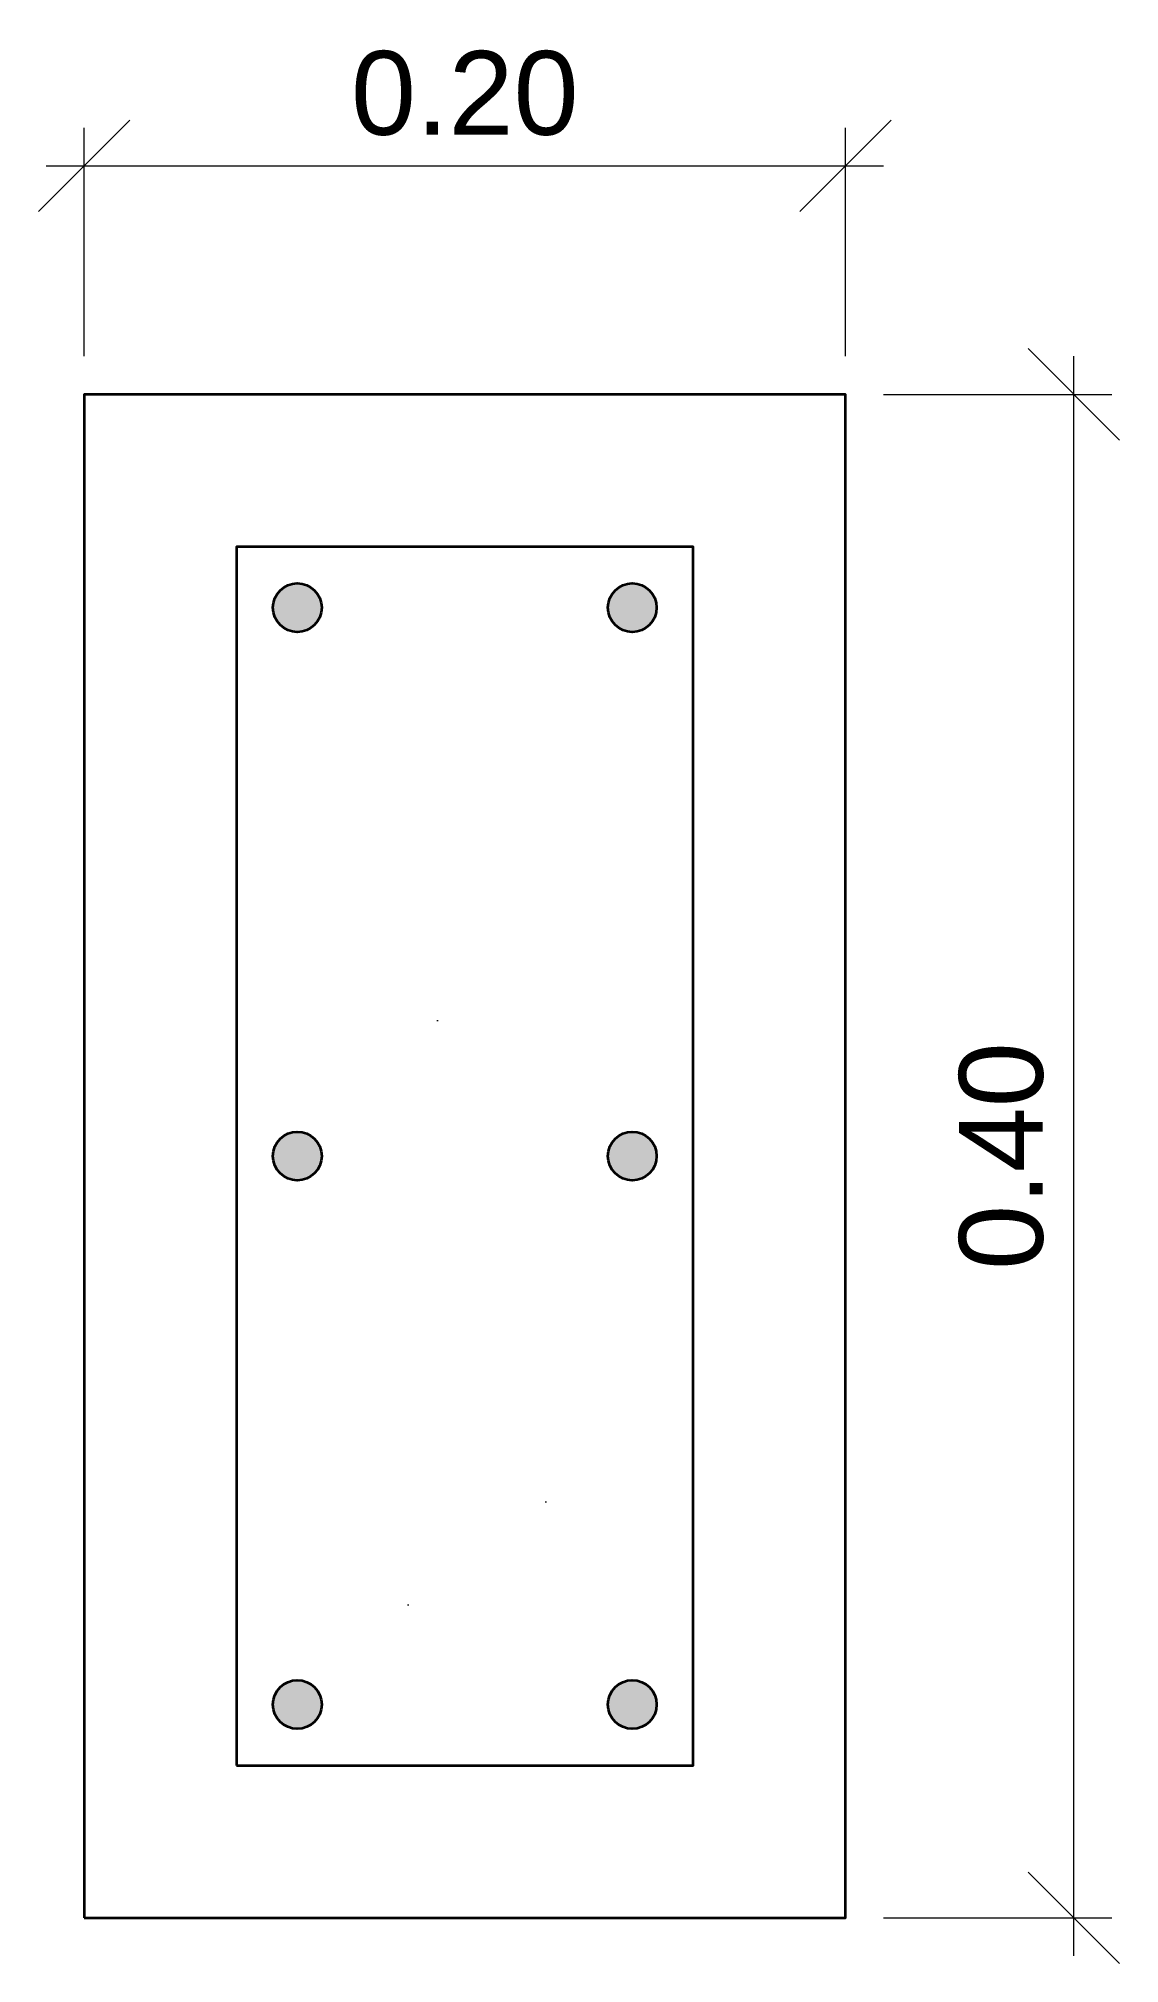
# Model space of a CAD drawing. Header units: metres. Extents: x -2.3 to 60.3, y -2.9 to 10.8.
# Drawn here: x 59.988 to 60.272, y -0.012 to 0.493 of the extents above; entities that cross this region are included whole.
import ezdxf

# ---------------------------------------------------------------- set-up
doc = ezdxf.new("R2010")
doc.units = ezdxf.units.M
for name, color, linetype, lineweight in [('E-DET', 7, 'Continuous', 35), ('E-DET-TRAMA', 8, 'Continuous', 9), ('E-TXT', 7, 'Continuous', 18)]:
    doc.layers.add(name, color=color, linetype=linetype, lineweight=lineweight)
doc.styles.add('ARIAL', font='arial.ttf')
doc.dimstyles.new('COTA-10', dxfattribs={"dimtxt": 0.022, "dimasz": 0.012, "dimexe": 0.01, "dimexo": 0.01, "dimgap": 0.008, "dimtad": 1, "dimzin": 0, "dimdsep": 46, "dimtxsty": 'ARIAL', "dimtsz": 0.012, "dimcen": 2.5, "dimdle": 0.01, "dimclrd": 7, "dimclre": 7, "dimclrt": 7, "dimazin": 3, "dimtfac": 1, "dimtmove": 0, "dimatfit": 3, "dimlwd": 18, "dimlwe": 13})

msp = doc.modelspace()

# ---------------------------------------------------------------- dimensions: what is measured, and where the dimension line sits
at = {"layer": 'E-TXT'}
msp.add_linear_dim(base=(60, 0.46), p1=(60, 0.4), p2=(60.2, 0.4), dimstyle='COTA-10', dxfattribs=at).render()
msp.add_linear_dim(base=(60.26, 0), p1=(60.2, 0), p2=(60.2, 0.4), angle=90, dimstyle='COTA-10', dxfattribs=at).render()

# ---------------------------------------------------------------- hatches: boundary and pattern name
at = {"layer": 'E-DET'}
h = msp.add_hatch(color=7, dxfattribs=at)
edge = h.paths.add_edge_path()
edge.add_arc((60.056, 0.344), 0.0064, 0, 360)
h = msp.add_hatch(color=7, dxfattribs=at)
edge = h.paths.add_edge_path()
edge.add_arc((60.144, 0.344), 0.0064, 0, 360)
h = msp.add_hatch(color=7, dxfattribs=at)
edge = h.paths.add_edge_path()
edge.add_arc((60.056, 0.2), 0.0064, 0, 360)
h = msp.add_hatch(color=7, dxfattribs=at)
edge = h.paths.add_edge_path()
edge.add_arc((60.144, 0.2), 0.0064, 0, 360)
h = msp.add_hatch(color=7, dxfattribs=at)
edge = h.paths.add_edge_path()
edge.add_arc((60.056, 0.056), 0.0064, 0, 360)
h = msp.add_hatch(color=7, dxfattribs=at)
edge = h.paths.add_edge_path()
edge.add_arc((60.144, 0.056), 0.0064, 0, 360)
at = {"layer": 'E-DET-TRAMA'}
h = msp.add_hatch(dxfattribs=at)
h.set_pattern_fill('AR-CONC', scale=0.004)
h.paths.add_polyline_path([(60, 0), (60.2, 0), (60.2, 0.4), (60, 0.4)])

# ---------------------------------------------------------------- linework, layer by layer
at = {"layer": 'E-DET'}
for points in [[(60, 0), (60.2, 0), (60.2, 0.4), (60, 0.4)], [(60.04, 0.04), (60.16, 0.04), (60.16, 0.36), (60.04, 0.36)]]:
    msp.add_lwpolyline(points, close=True, dxfattribs=at)
for centre in [(60.056, 0.344), (60.144, 0.344), (60.056, 0.2), (60.144, 0.2), (60.056, 0.056), (60.144, 0.056)]:
    msp.add_circle(centre, 0.0064, dxfattribs=at)

msp.set_redraw_order([(e.dxf.handle, doc.entitydb.next_handle()) for e in msp.query("TEXT MTEXT ATTDEF DIMENSION ARC_DIMENSION")])  # texts and dimensions are drawn at this point

doc.saveas('drawing.dxf')
